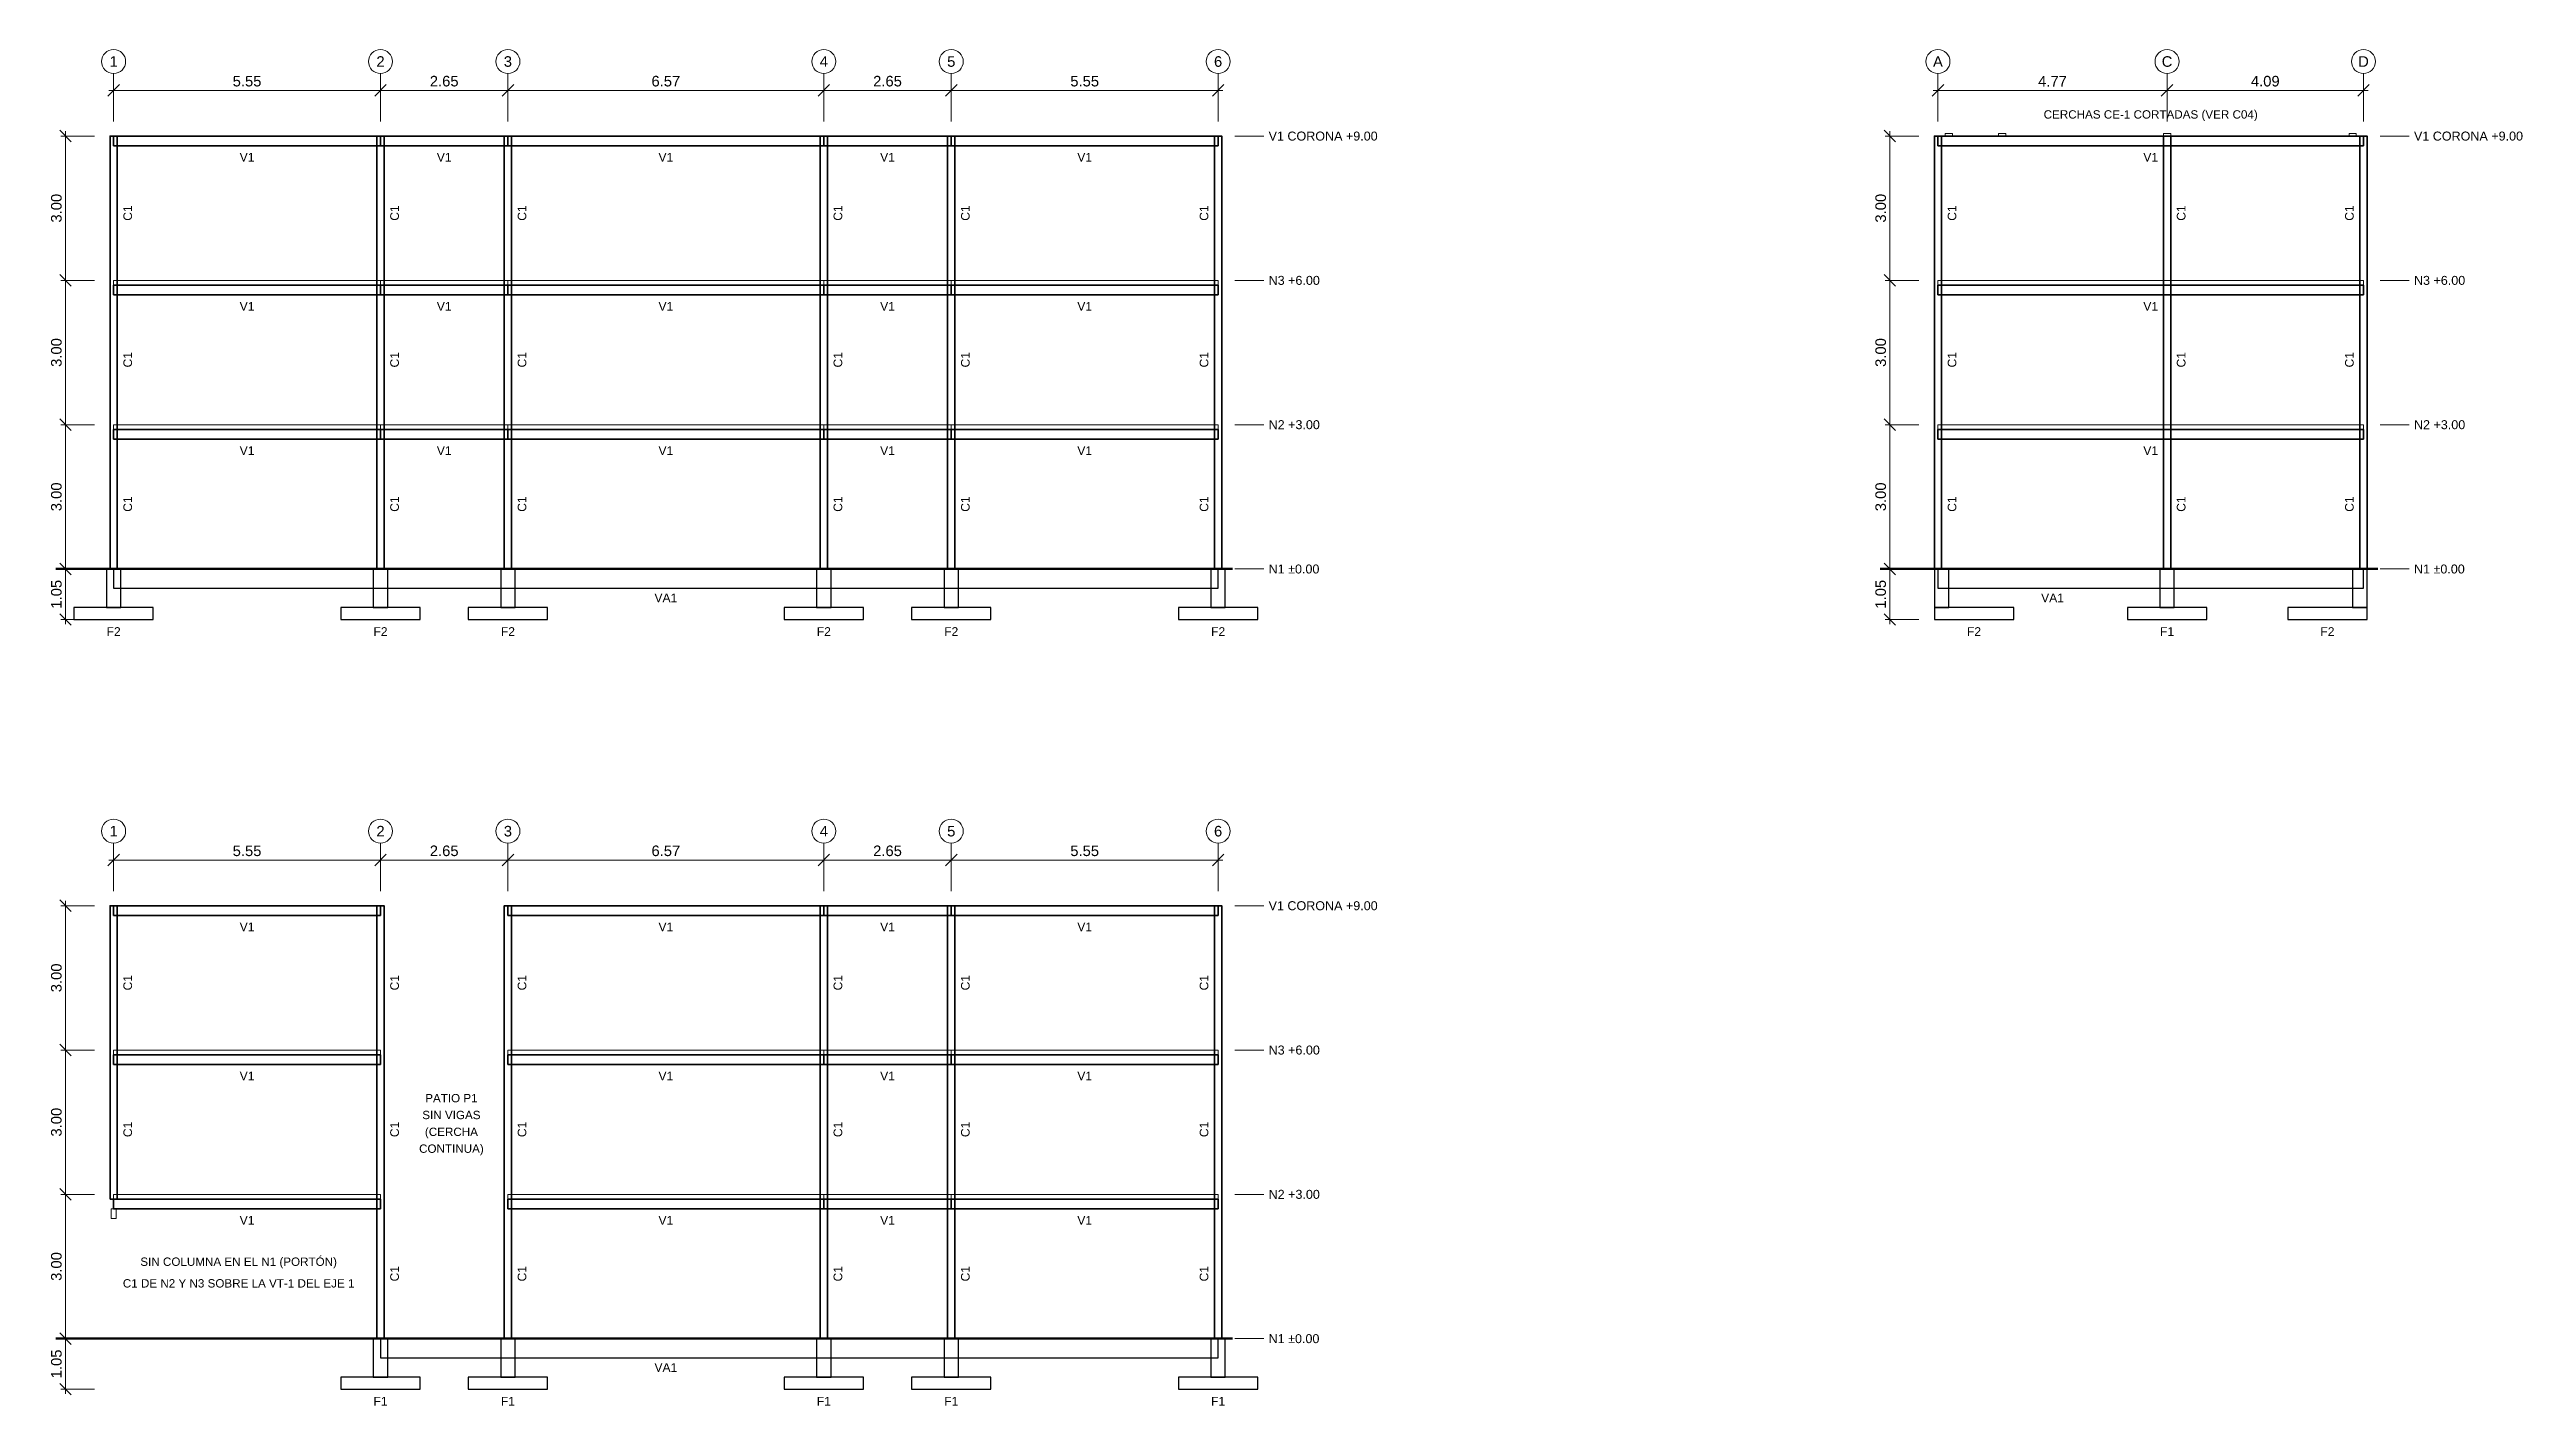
# Model space of a CAD drawing. Header units: metres. Extents: x 0.8 to 72.2, y -17.4 to 10.8.
# Drawn here: x 0.8 to 52.2, y -17.4 to 10.8 of the extents above; entities that cross this region are included whole.
import ezdxf
from ezdxf.enums import TextEntityAlignment as Align

# ---------------------------------------------------------------- set-up
doc = ezdxf.new("R2010")
doc.units = ezdxf.units.M
doc.linetypes.add('DASHDOT', pattern=[3.556, 2.54, -0.508, 0, -0.508])
for name, color, linetype, lineweight in [('E-CIM', 7, 'Continuous', 25), ('E-COL', 7, 'Continuous', 35), ('E-COTA', 7, 'Continuous', 18), ('E-EJE', 8, 'DASHDOT', 13), ('E-LOSA', 8, 'Continuous', 18), ('E-REF', 8, 'Continuous', 18), ('E-TERRENO', 7, 'Continuous', 50), ('E-TXT', 7, 'Continuous', 18), ('E-VIGA', 7, 'Continuous', 35)]:
    doc.layers.add(name, color=color, linetype=linetype, lineweight=lineweight)
doc.styles.add('ARIAL', font='arial.ttf')
doc.dimstyles.new('COTA-100', dxfattribs={"dimtxt": 0.22, "dimasz": 0.12, "dimexe": 0.1, "dimexo": 0.1, "dimgap": 0.08, "dimtad": 1, "dimzin": 0, "dimdsep": 46, "dimtxsty": 'ARIAL', "dimtsz": 0.12, "dimcen": 2.5, "dimdle": 0.1, "dimclrd": 7, "dimclre": 7, "dimclrt": 7, "dimazin": 3, "dimtfac": 1, "dimtmove": 0, "dimatfit": 3, "dimlwd": 18, "dimlwe": 13})

msp = doc.modelspace()

# ---------------------------------------------------------------- texts
at = {"layer": 'E-TXT', "style": 'ARIAL'}
for s, height, p in [('1', 0.22, (2.135, 10.55)), ('2', 0.22, (7.685, 10.55)), ('3', 0.22, (10.335, 10.55)), ('4', 0.22, (16.905, 10.55)), ('5', 0.22, (19.555, 10.55)), ('6', 0.22, (25.105, 10.55)), ('A', 0.22, (40.075, 10.55)), ('C', 0.22, (44.84, 10.55)), ('D', 0.22, (48.925, 10.55)), ('CERCHAS CE-1 CORTADAS (VER C04)', 0.17333, (44.5, 9.45)), ('V1', 0.18, (4.91, 8.56)), ('V1', 0.18, (9.01, 8.56)), ('V1', 0.18, (13.62, 8.56)), ('V1', 0.18, (18.23, 8.56)), ('V1', 0.18, (22.33, 8.56)), ('V1', 0.18, (44.5, 8.56)), ('V1', 0.18, (4.91, 5.46)), ('V1', 0.18, (9.01, 5.46)), ('V1', 0.18, (13.62, 5.46)), ('V1', 0.18, (18.23, 5.46)), ('V1', 0.18, (22.33, 5.46)), ('V1', 0.18, (44.5, 5.46)), ('V1', 0.18, (4.91, 2.46)), ('V1', 0.18, (9.01, 2.46)), ('V1', 0.18, (13.62, 2.46)), ('V1', 0.18, (18.23, 2.46)), ('V1', 0.18, (22.33, 2.46)), ('V1', 0.18, (44.5, 2.46)), ('VA1', 0.18, (13.62, -0.6)), ('VA1', 0.18, (42.458, -0.6)), ('F2', 0.18, (2.135, -1.3)), ('F2', 0.18, (7.685, -1.3)), ('F2', 0.18, (10.335, -1.3)), ('F2', 0.18, (16.905, -1.3)), ('F2', 0.18, (19.555, -1.3)), ('F2', 0.18, (25.105, -1.3)), ('F2', 0.18, (40.825, -1.3)), ('F1', 0.18, (44.84, -1.3)), ('F2', 0.18, (48.175, -1.3)), ('1', 0.22, (2.135, -5.45)), ('2', 0.22, (7.685, -5.45)), ('3', 0.22, (10.335, -5.45)), ('4', 0.22, (16.905, -5.45)), ('5', 0.22, (19.555, -5.45)), ('6', 0.22, (25.105, -5.45)), ('V1', 0.18, (4.91, -7.44)), ('V1', 0.18, (13.62, -7.44)), ('V1', 0.18, (18.23, -7.44)), ('V1', 0.18, (22.33, -7.44)), ('V1', 0.18, (4.91, -10.54)), ('V1', 0.18, (13.62, -10.54)), ('V1', 0.18, (18.23, -10.54)), ('V1', 0.18, (22.33, -10.54)), ('SIN VIGAS', 0.1733, (9.16, -11.35)), ('PATIO P1', 0.1733, (9.16, -11)), ('(CERCHA', 0.1733, (9.16, -11.7)), ('CONTINUA)', 0.1733, (9.16, -12.05)), ('V1', 0.18, (4.91, -13.54)), ('V1', 0.18, (13.62, -13.54)), ('V1', 0.18, (18.23, -13.54)), ('V1', 0.18, (22.33, -13.54)), ('SIN COLUMNA EN EL N1 (PORTÓN)', 0.17333, (4.735, -14.4)), ('C1 DE N2 Y N3 SOBRE LA VT-1 DEL EJE 1', 0.17333, (4.735, -14.85)), ('VA1', 0.18, (13.62, -16.6)), ('F1', 0.18, (7.685, -17.3)), ('F1', 0.18, (10.335, -17.3)), ('F1', 0.18, (16.905, -17.3)), ('F1', 0.18, (19.555, -17.3)), ('F1', 0.18, (25.105, -17.3))]:
    msp.add_text(s, height=height, dxfattribs=at).set_placement(p, align=Align.MIDDLE_CENTER)
for s, height, p in [('V1 CORONA +9.00', 0.18667, (26.155, 9)), ('V1 CORONA +9.00', 0.18667, (49.975, 9)), ('N3 +6.00', 0.1867, (26.155, 6)), ('N3 +6.00', 0.1867, (49.975, 6)), ('N2 +3.00', 0.1867, (26.155, 3)), ('N2 +3.00', 0.1867, (49.975, 3)), ('N1 ±0.00', 0.1867, (26.155, 0)), ('N1 ±0.00', 0.1867, (49.975, 0)), ('V1 CORONA +9.00', 0.18667, (26.155, -7)), ('N3 +6.00', 0.1867, (26.155, -10)), ('N2 +3.00', 0.1867, (26.155, -13)), ('N1 ±0.00', 0.1867, (26.155, -16))]:
    msp.add_text(s, height=height, dxfattribs=at).set_placement(p, align=Align.MIDDLE_LEFT)
for p in [(2.428, 7.4), (7.978, 7.4), (10.628, 7.4), (17.198, 7.4), (19.848, 7.4), (24.812, 7.4), (40.368, 7.4), (45.133, 7.4), (48.632, 7.4), (2.428, 4.35), (7.978, 4.35), (10.628, 4.35), (17.198, 4.35), (19.848, 4.35), (24.812, 4.35), (40.368, 4.35), (45.133, 4.35), (48.632, 4.35), (2.428, 1.35), (7.978, 1.35), (10.628, 1.35), (17.198, 1.35), (19.848, 1.35), (24.812, 1.35), (40.368, 1.35), (45.133, 1.35), (48.632, 1.35), (2.428, -8.6), (7.978, -8.6), (10.628, -8.6), (17.198, -8.6), (19.848, -8.6), (24.812, -8.6), (2.428, -11.65), (7.978, -11.65), (10.628, -11.65), (17.198, -11.65), (19.848, -11.65), (24.812, -11.65), (7.978, -14.65), (10.628, -14.65), (17.198, -14.65), (19.848, -14.65), (24.812, -14.65)]:
    msp.add_text('C1', height=0.18, rotation=90, dxfattribs=at).set_placement(p, align=Align.MIDDLE_CENTER)

# ---------------------------------------------------------------- dimensions: what is measured, and where the dimension line sits
at = {"layer": 'E-COTA'}
for base, p1, p2, text in [((2.135, 9.95), (2.135, 9.3), (7.685, 9.3), '5.55'), ((7.685, 9.95), (7.685, 9.3), (10.335, 9.3), '2.65'), ((10.335, 9.95), (10.335, 9.3), (16.905, 9.3), '6.57'), ((16.905, 9.95), (16.905, 9.3), (19.555, 9.3), '2.65'), ((19.555, 9.95), (19.555, 9.3), (25.105, 9.3), '5.55'), ((40.075, 9.95), (40.075, 9.3), (44.84, 9.3), '4.77'), ((44.84, 9.95), (44.84, 9.3), (48.925, 9.3), '4.09'), ((2.135, -6.05), (2.135, -6.7), (7.685, -6.7), '5.55'), ((7.685, -6.05), (7.685, -6.7), (10.335, -6.7), '2.65'), ((10.335, -6.05), (10.335, -6.7), (16.905, -6.7), '6.57'), ((16.905, -6.05), (16.905, -6.7), (19.555, -6.7), '2.65'), ((19.555, -6.05), (19.555, -6.7), (25.105, -6.7), '5.55')]:
    msp.add_linear_dim(base=base, p1=p1, p2=p2, text=text, dimstyle='COTA-100', dxfattribs=at).render()
for base, p1, p2, text in [((1.135, 6), (1.835, 6), (1.835, 9), '3.00'), ((39.075, 6), (39.775, 6), (39.775, 9), '3.00'), ((1.135, 3), (1.835, 3), (1.835, 6), '3.00'), ((39.075, 3), (39.775, 3), (39.775, 6), '3.00'), ((1.135, 0), (1.835, 0), (1.835, 3), '3.00'), ((39.075, 0), (39.775, 0), (39.775, 3), '3.00'), ((1.135, -1.05), (1.835, -1.05), (1.835, 0), '1.05'), ((39.075, -1.05), (39.775, -1.05), (39.775, 0), '1.05'), ((1.135, -10), (1.835, -10), (1.835, -7), '3.00'), ((1.135, -13), (1.835, -13), (1.835, -10), '3.00'), ((1.135, -16), (1.835, -16), (1.835, -13), '3.00'), ((1.135, -17.05), (1.835, -17.05), (1.835, -16), '1.05')]:
    msp.add_linear_dim(base=base, p1=p1, p2=p2, angle=90, text=text, dimstyle='COTA-100', dxfattribs=at).render()

# ---------------------------------------------------------------- linework, layer by layer
at = {"layer": 'E-CIM'}
for points in [[(1.985, -0.8), (2.285, -0.8), (2.285, 0), (1.985, 0)], [(2.135, -0.4), (25.105, -0.4), (25.105, 0), (2.135, 0)], [(7.535, -0.8), (7.835, -0.8), (7.835, 0), (7.535, 0)], [(10.185, -0.8), (10.485, -0.8), (10.485, 0), (10.185, 0)], [(16.755, -0.8), (17.055, -0.8), (17.055, 0), (16.755, 0)], [(19.405, -0.8), (19.705, -0.8), (19.705, 0), (19.405, 0)], [(24.955, -0.8), (25.255, -0.8), (25.255, 0), (24.955, 0)], [(40, -0.8), (40.3, -0.8), (40.3, 0), (40, 0)], [(40.075, -0.4), (48.925, -0.4), (48.925, 0), (40.075, 0)], [(44.69, -0.8), (44.99, -0.8), (44.99, 0), (44.69, 0)], [(48.7, -0.8), (49, -0.8), (49, 0), (48.7, 0)], [(1.31, -1.05), (2.96, -1.05), (2.96, -0.8), (1.31, -0.8)], [(6.86, -1.05), (8.51, -1.05), (8.51, -0.8), (6.86, -0.8)], [(9.51, -1.05), (11.16, -1.05), (11.16, -0.8), (9.51, -0.8)], [(16.08, -1.05), (17.73, -1.05), (17.73, -0.8), (16.08, -0.8)], [(18.73, -1.05), (20.38, -1.05), (20.38, -0.8), (18.73, -0.8)], [(24.28, -1.05), (25.93, -1.05), (25.93, -0.8), (24.28, -0.8)], [(40, -1.05), (41.65, -1.05), (41.65, -0.8), (40, -0.8)], [(44.015, -1.05), (45.665, -1.05), (45.665, -0.8), (44.015, -0.8)], [(47.35, -1.05), (49, -1.05), (49, -0.8), (47.35, -0.8)], [(7.535, -16.8), (7.835, -16.8), (7.835, -16), (7.535, -16)], [(7.685, -16.4), (25.105, -16.4), (25.105, -16), (7.685, -16)], [(10.185, -16.8), (10.485, -16.8), (10.485, -16), (10.185, -16)], [(16.755, -16.8), (17.055, -16.8), (17.055, -16), (16.755, -16)], [(19.405, -16.8), (19.705, -16.8), (19.705, -16), (19.405, -16)], [(24.955, -16.8), (25.255, -16.8), (25.255, -16), (24.955, -16)], [(6.86, -17.05), (8.51, -17.05), (8.51, -16.8), (6.86, -16.8)], [(9.51, -17.05), (11.16, -17.05), (11.16, -16.8), (9.51, -16.8)], [(16.08, -17.05), (17.73, -17.05), (17.73, -16.8), (16.08, -16.8)], [(18.73, -17.05), (20.38, -17.05), (20.38, -16.8), (18.73, -16.8)], [(24.28, -17.05), (25.93, -17.05), (25.93, -16.8), (24.28, -16.8)]]:
    msp.add_lwpolyline(points, close=True, dxfattribs=at)
at = {"layer": 'E-COL'}
for points in [[(2.06, 0), (2.21, 0), (2.21, 9), (2.06, 9)], [(7.61, 0), (7.76, 0), (7.76, 9), (7.61, 9)], [(10.26, 0), (10.41, 0), (10.41, 9), (10.26, 9)], [(16.83, 0), (16.98, 0), (16.98, 9), (16.83, 9)], [(19.48, 0), (19.63, 0), (19.63, 9), (19.48, 9)], [(25.03, 0), (25.18, 0), (25.18, 9), (25.03, 9)], [(40, 0), (40.15, 0), (40.15, 9), (40, 9)], [(44.765, 0), (44.915, 0), (44.915, 9), (44.765, 9)], [(48.85, 0), (49, 0), (49, 9), (48.85, 9)], [(2.06, -13.1), (2.21, -13.1), (2.21, -7), (2.06, -7)], [(7.61, -16), (7.76, -16), (7.76, -7), (7.61, -7)], [(10.26, -16), (10.41, -16), (10.41, -7), (10.26, -7)], [(16.83, -16), (16.98, -16), (16.98, -7), (16.83, -7)], [(19.48, -16), (19.63, -16), (19.63, -7), (19.48, -7)], [(25.03, -16), (25.18, -16), (25.18, -7), (25.03, -7)]]:
    msp.add_lwpolyline(points, close=True, dxfattribs=at)
at = {"layer": 'E-EJE'}
for p, q in [((2.135, 9.3), (2.135, 10.3)), ((7.685, 9.3), (7.685, 10.3)), ((10.335, 9.3), (10.335, 10.3)), ((16.905, 9.3), (16.905, 10.3)), ((19.555, 9.3), (19.555, 10.3)), ((25.105, 9.3), (25.105, 10.3)), ((40.075, 9.3), (40.075, 10.3)), ((44.84, 9.3), (44.84, 10.3)), ((48.925, 9.3), (48.925, 10.3)), ((2.135, -6.7), (2.135, -5.7)), ((7.685, -6.7), (7.685, -5.7)), ((10.335, -6.7), (10.335, -5.7)), ((16.905, -6.7), (16.905, -5.7)), ((19.555, -6.7), (19.555, -5.7)), ((25.105, -6.7), (25.105, -5.7))]:
    msp.add_line(p, q, dxfattribs=at)
at = {"layer": 'E-LOSA'}
for points in [[(2.135, 5.9), (7.685, 5.9), (7.685, 6), (2.135, 6)], [(7.685, 5.9), (10.335, 5.9), (10.335, 6), (7.685, 6)], [(10.335, 5.9), (16.905, 5.9), (16.905, 6), (10.335, 6)], [(16.905, 5.9), (19.555, 5.9), (19.555, 6), (16.905, 6)], [(19.555, 5.9), (25.105, 5.9), (25.105, 6), (19.555, 6)], [(40.075, 5.9), (48.925, 5.9), (48.925, 6), (40.075, 6)], [(2.135, 2.9), (7.685, 2.9), (7.685, 3), (2.135, 3)], [(7.685, 2.9), (10.335, 2.9), (10.335, 3), (7.685, 3)], [(10.335, 2.9), (16.905, 2.9), (16.905, 3), (10.335, 3)], [(16.905, 2.9), (19.555, 2.9), (19.555, 3), (16.905, 3)], [(19.555, 2.9), (25.105, 2.9), (25.105, 3), (19.555, 3)], [(40.075, 2.9), (48.925, 2.9), (48.925, 3), (40.075, 3)], [(2.135, -10.1), (7.685, -10.1), (7.685, -10), (2.135, -10)], [(10.335, -10.1), (16.905, -10.1), (16.905, -10), (10.335, -10)], [(16.905, -10.1), (19.555, -10.1), (19.555, -10), (16.905, -10)], [(19.555, -10.1), (25.105, -10.1), (25.105, -10), (19.555, -10)], [(2.135, -13.1), (7.685, -13.1), (7.685, -13), (2.135, -13)], [(10.335, -13.1), (16.905, -13.1), (16.905, -13), (10.335, -13)], [(16.905, -13.1), (19.555, -13.1), (19.555, -13), (16.905, -13)], [(19.555, -13.1), (25.105, -13.1), (25.105, -13), (19.555, -13)]]:
    msp.add_lwpolyline(points, close=True, dxfattribs=at)
at = {"layer": 'E-REF'}
for points in [[(40.225, 9), (40.375, 9), (40.375, 9.05), (40.225, 9.05)], [(41.335, 9), (41.485, 9), (41.485, 9.05), (41.335, 9.05)], [(44.765, 9), (44.915, 9), (44.915, 9.05), (44.765, 9.05)], [(48.625, 9), (48.775, 9), (48.775, 9.05), (48.625, 9.05)], [(2.085, -13.5), (2.185, -13.5), (2.185, -13.3), (2.085, -13.3)]]:
    msp.add_lwpolyline(points, close=True, dxfattribs=at)
at = {"layer": 'E-TERRENO'}
for p, q in [((0.935, 0), (25.405, 0)), ((38.875, 0), (49.225, 0)), ((0.935, -16), (25.405, -16))]:
    msp.add_line(p, q, dxfattribs=at)
at = {"layer": 'E-TXT'}
for p, q in [((25.455, 9), (26.055, 9)), ((49.275, 9), (49.875, 9)), ((25.455, 6), (26.055, 6)), ((49.275, 6), (49.875, 6)), ((25.455, 3), (26.055, 3)), ((49.275, 3), (49.875, 3)), ((25.455, 0), (26.055, 0)), ((49.275, 0), (49.875, 0)), ((25.455, -7), (26.055, -7)), ((25.455, -10), (26.055, -10)), ((25.455, -13), (26.055, -13)), ((25.455, -16), (26.055, -16))]:
    msp.add_line(p, q, dxfattribs=at)
for centre in [(2.135, 10.55), (7.685, 10.55), (10.335, 10.55), (16.905, 10.55), (19.555, 10.55), (25.105, 10.55), (40.075, 10.55), (44.84, 10.55), (48.925, 10.55), (2.135, -5.45), (7.685, -5.45), (10.335, -5.45), (16.905, -5.45), (19.555, -5.45), (25.105, -5.45)]:
    msp.add_circle(centre, 0.25, dxfattribs=at)
at = {"layer": 'E-VIGA'}
for points in [[(2.135, 8.8), (7.685, 8.8), (7.685, 9), (2.135, 9)], [(7.685, 8.8), (10.335, 8.8), (10.335, 9), (7.685, 9)], [(10.335, 8.8), (16.905, 8.8), (16.905, 9), (10.335, 9)], [(16.905, 8.8), (19.555, 8.8), (19.555, 9), (16.905, 9)], [(19.555, 8.8), (25.105, 8.8), (25.105, 9), (19.555, 9)], [(40.075, 8.8), (48.925, 8.8), (48.925, 9), (40.075, 9)], [(2.135, 5.7), (7.685, 5.7), (7.685, 5.9), (2.135, 5.9)], [(7.685, 5.7), (10.335, 5.7), (10.335, 5.9), (7.685, 5.9)], [(10.335, 5.7), (16.905, 5.7), (16.905, 5.9), (10.335, 5.9)], [(16.905, 5.7), (19.555, 5.7), (19.555, 5.9), (16.905, 5.9)], [(19.555, 5.7), (25.105, 5.7), (25.105, 5.9), (19.555, 5.9)], [(40.075, 5.7), (48.925, 5.7), (48.925, 5.9), (40.075, 5.9)], [(2.135, 2.7), (7.685, 2.7), (7.685, 2.9), (2.135, 2.9)], [(7.685, 2.7), (10.335, 2.7), (10.335, 2.9), (7.685, 2.9)], [(10.335, 2.7), (16.905, 2.7), (16.905, 2.9), (10.335, 2.9)], [(16.905, 2.7), (19.555, 2.7), (19.555, 2.9), (16.905, 2.9)], [(19.555, 2.7), (25.105, 2.7), (25.105, 2.9), (19.555, 2.9)], [(40.075, 2.7), (48.925, 2.7), (48.925, 2.9), (40.075, 2.9)], [(2.135, -7.2), (7.685, -7.2), (7.685, -7), (2.135, -7)], [(10.335, -7.2), (16.905, -7.2), (16.905, -7), (10.335, -7)], [(16.905, -7.2), (19.555, -7.2), (19.555, -7), (16.905, -7)], [(19.555, -7.2), (25.105, -7.2), (25.105, -7), (19.555, -7)], [(2.135, -10.3), (7.685, -10.3), (7.685, -10.1), (2.135, -10.1)], [(10.335, -10.3), (16.905, -10.3), (16.905, -10.1), (10.335, -10.1)], [(16.905, -10.3), (19.555, -10.3), (19.555, -10.1), (16.905, -10.1)], [(19.555, -10.3), (25.105, -10.3), (25.105, -10.1), (19.555, -10.1)], [(2.135, -13.3), (7.685, -13.3), (7.685, -13.1), (2.135, -13.1)], [(10.335, -13.3), (16.905, -13.3), (16.905, -13.1), (10.335, -13.1)], [(16.905, -13.3), (19.555, -13.3), (19.555, -13.1), (16.905, -13.1)], [(19.555, -13.3), (25.105, -13.3), (25.105, -13.1), (19.555, -13.1)]]:
    msp.add_lwpolyline(points, close=True, dxfattribs=at)

msp.set_redraw_order([(e.dxf.handle, doc.entitydb.next_handle()) for e in msp.query("TEXT MTEXT ATTDEF DIMENSION ARC_DIMENSION")])  # texts and dimensions are drawn at this point

doc.saveas('drawing.dxf')
